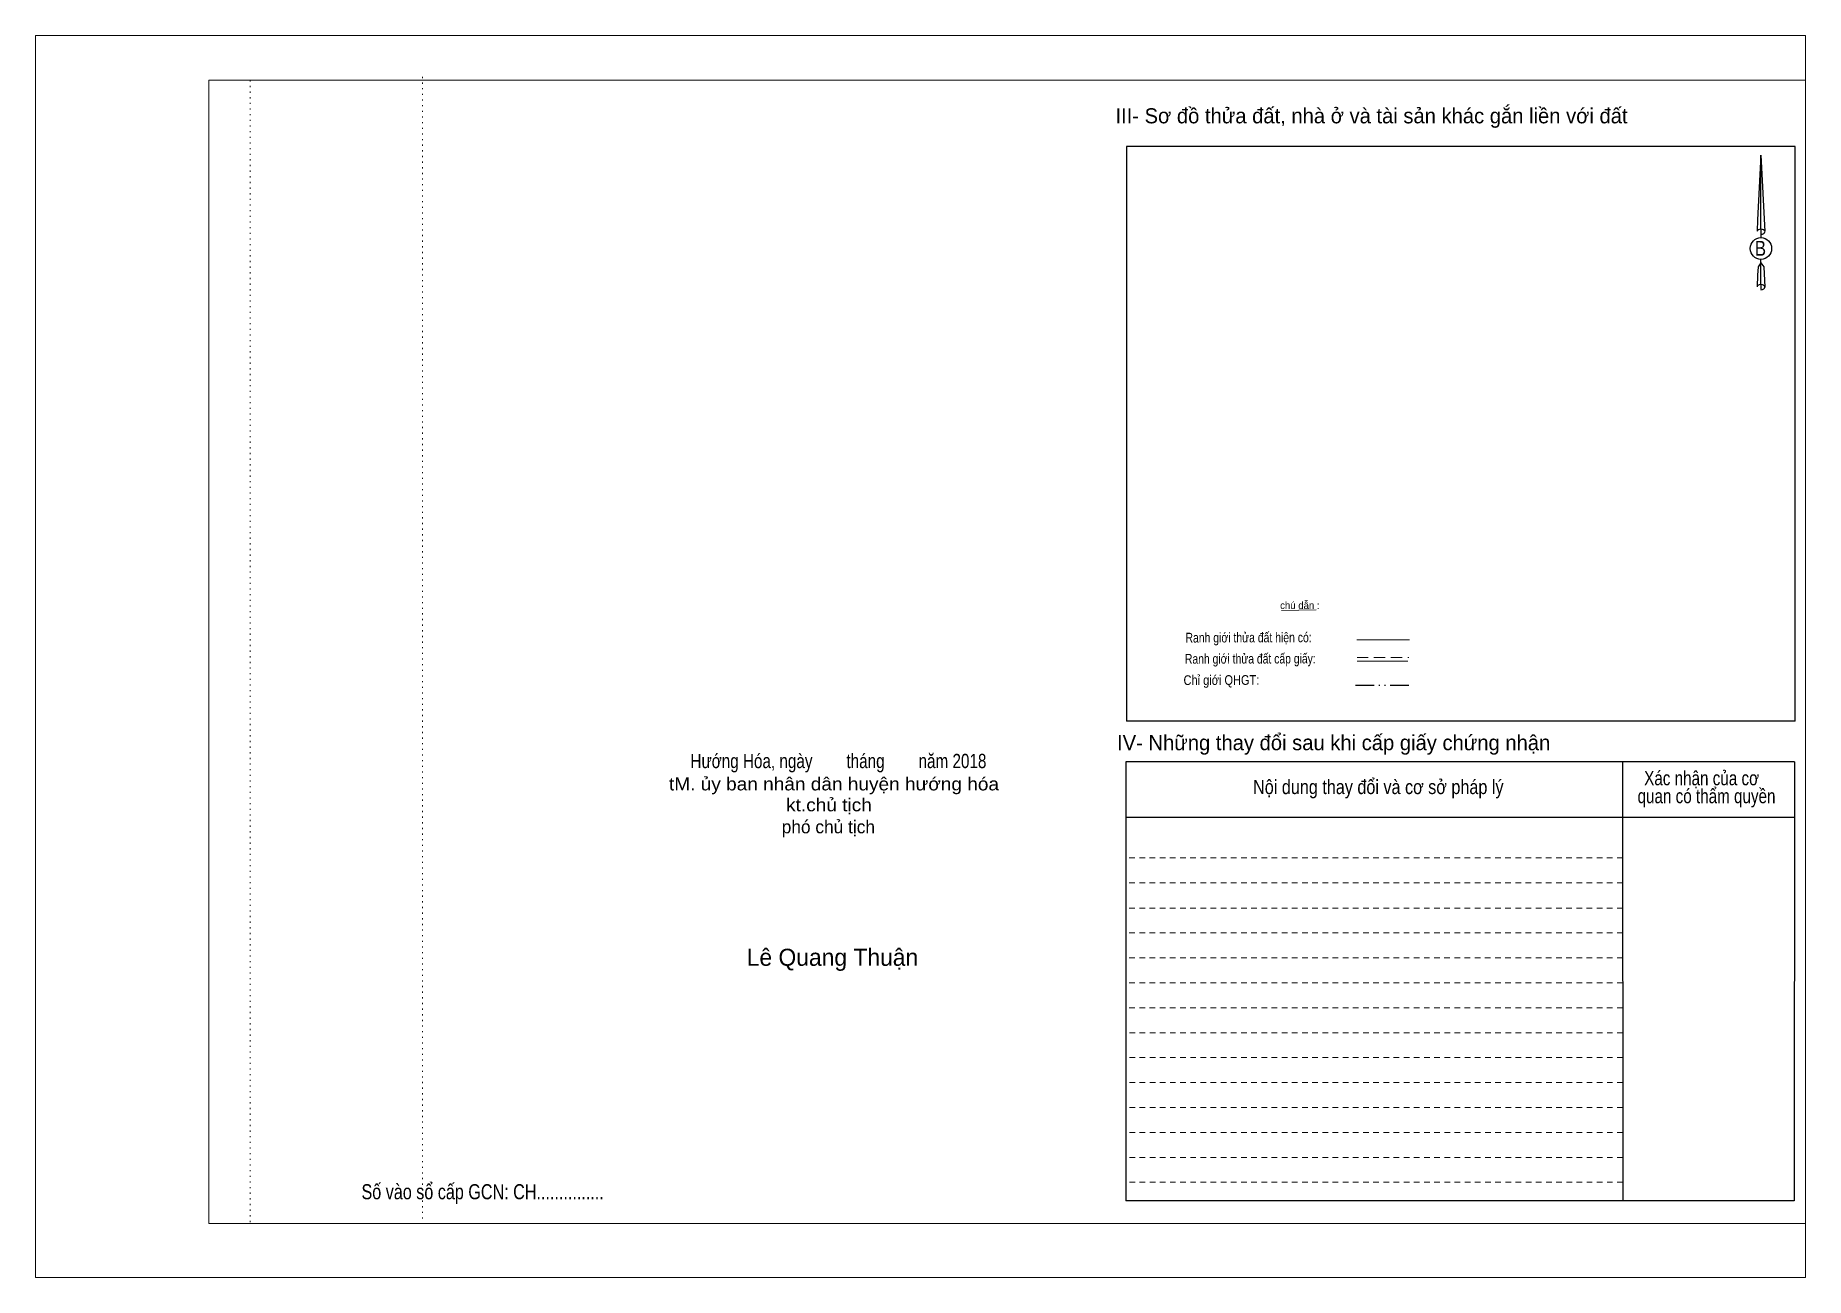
# Model space of a CAD drawing. Header units: metres. Extents: x 547586 to 548113, y 1837775 to 1837940.
# Drawn here: x 547586 to 547821.2, y 1837774.9 to 1837939.9 of the extents above; entities that cross this region are included whole.
import ezdxf
from ezdxf.enums import TextEntityAlignment as Align

# ---------------------------------------------------------------- set-up
doc = ezdxf.new("R2010")
doc.units = ezdxf.units.M
doc.header["$LTSCALE"] = 0.5
for name, pattern in [('DASH_DOUBLE_DOT', [9.2, 5, -1.2, 0.3, -1.2, 0.3, -1.2]), ('DOTTED', [1.5, 0.3, -1.2]), ('MEDIUM_DASHED', [4.5, 3, -1.5]), ('SHORT_DASHED', [2.7, 1.5, -1.2])]:
    doc.linetypes.add(name, pattern=pattern)
for name, color, linetype, lineweight in [('1', 7, 'Continuous', 13), ('18', 7, 'Continuous', 25), ('28', 7, 'SHORT_DASHED', 13), ('4', 7, 'Continuous', 13), ('5', 7, 'DASH_DOUBLE_DOT', 13), ('55', 7, 'Continuous', 13)]:
    doc.layers.add(name, color=color, linetype=linetype, lineweight=lineweight)

msp = doc.modelspace()

# ---------------------------------------------------------------- texts
at = {"layer": '18'}
for s, height, width, p in [('B', 1.98, 0.85, (547815.16, 1837910.59)), ('Hướng Hóa, ngày        tháng        năm 2018', 1.895, 0.8, (547692.685, 1837842.54)), ('tM. ủy ban nhân dân huyện hướng hóa', 1.719, 1.1, (547692.095, 1837839.58)), ('kt.chủ tịch', 1.719, 1.1, (547691.425, 1837836.8)), ('Số vào sổ cấp GCN: CH...............', 2.005, 0.8, (547645.42, 1837785.27))]:
    msp.add_text(s, height=height, dxfattribs=dict(at, width=width)).set_placement(p, align=Align.CENTER)
for s, height, p in [('phó chủ tịch', 1.719, (547691.345, 1837833.88)), ('Lê Quang Thuận', 2.269, (547691.89, 1837816.28))]:
    msp.add_text(s, height=height, dxfattribs=at).set_placement(p, align=Align.CENTER)
at = {"layer": '28'}
for s, p in [('III- Sơ đồ thửa đất, nhà ở và tài sản khác gắn liền với đất', (547763.495, 1837928.18)), ('IV- Những thay đổi sau khi cấp giấy chứng nhận', (547758.47, 1837844.92))]:
    msp.add_text(s, height=2.005, dxfattribs=at).set_placement(p, align=Align.CENTER)
for s, width, p in [('Nội dung thay đổi và cơ sở pháp lý', 0.85, (547764.4, 1837839.09)), ('Xác nhận của cơ', 0.8, (547807.35, 1837840.26)), (' quan có thẩm quyền', 0.8, (547807.72, 1837837.88))]:
    msp.add_text(s, height=1.89, dxfattribs=dict(at, width=width)).set_placement(p, align=Align.CENTER)
at = {"layer": '4'}
msp.add_text('chú dẫn :', height=0.9525, rotation=359.974, dxfattribs=at).set_placement((547753.9798, 1837863.6787), align=Align.CENTER)
at = {"layer": '4', "width": 0.8}
msp.add_text('Ranh giới thửa đất hiện có:', height=1.294, rotation=0.135, dxfattribs=at).set_placement((547747.1685, 1837859.2401), align=Align.CENTER)
at = {"layer": '55'}
for s, width, p in [('Ranh giới thửa đất cấp giấy:', 0.8, (547747.3985, 1837856.4308)), ('Chỉ giới QHGT:', 0.85, (547743.5635, 1837853.5919))]:
    msp.add_text(s, height=1.288, rotation=0.135, dxfattribs=dict(at, width=width)).set_placement(p, align=Align.CENTER)

# ---------------------------------------------------------------- linework, layer by layer
at = {"layer": '1'}
for p, q in [((547609.06, 1837933.9), (547821.16, 1837933.9)), ((547609.06, 1837782.07), (547609.06, 1837933.9)), ((547821.16, 1837933.9), (547821.16, 1837780.81)), ((547609.06, 1837782.07), (547821.16, 1837782.07))]:
    msp.add_line(p, q, dxfattribs=at)
at = {"layer": '1', "linetype": 'DOTTED'}
for p, q in [((547614.56, 1837933.9), (547614.56, 1837782.07)), ((547637.45, 1837934.35), (547637.45, 1837782.51))]:
    msp.add_line(p, q, dxfattribs=at)
at = {"layer": '1'}
msp.add_lwpolyline([(547586.01, 1837774.87), (547821.16, 1837774.87), (547821.16, 1837939.86), (547586.01, 1837939.86)], close=True, dxfattribs=at)
msp.add_lwpolyline([(547617.65, 1837933.9), (547821.16, 1837933.9), (547821.16, 1837782.07), (547617.65, 1837782.07)], dxfattribs=at)
at = {"layer": '18'}
for p, q in [((547815.21, 1837923.94), (547815.75, 1837913.82)), ((547815.21, 1837923.94), (547815.75, 1837913.82)), ((547815.21, 1837923.94), (547815.75, 1837913.82)), ((547814.77, 1837915.37), (547814.71, 1837913.84)), ((547815.21, 1837914.11), (547815.21, 1837913.75)), ((547815.21, 1837913.75), (547815.21, 1837913.47)), ((547815.75, 1837913.82), (547815.75, 1837913.84)), ((547815.21, 1837913.47), (547815.21, 1837913.06)), ((547815.21, 1837913.47), (547815.21, 1837913.06)), ((547815.21, 1837913.47), (547815.21, 1837913.06)), ((547815.21, 1837909.65), (547815.21, 1837910.09)), ((547815.21, 1837909.65), (547815.21, 1837910.09)), ((547815.21, 1837909.65), (547815.21, 1837910.09)), ((547815.21, 1837909.65), (547815.6, 1837909.1)), ((547815.21, 1837909.65), (547815.6, 1837909.1)), ((547815.21, 1837909.65), (547815.6, 1837909.1)), ((547815.6, 1837909.1), (547815.75, 1837906.44)), ((547815.6, 1837909.1), (547815.75, 1837906.44)), ((547815.6, 1837909.1), (547815.75, 1837906.44)), ((547815.21, 1837906.78), (547815.21, 1837906.4)), ((547815.21, 1837906.4), (547815.21, 1837906.09)), ((547815.75, 1837906.44), (547815.75, 1837906.46))]:
    msp.add_line(p, q, dxfattribs=at)
for points in [[(547815.21, 1837914.11), (547815.21, 1837923.94), (547814.77, 1837915.37)], [(547815.21, 1837906.78), (547815.21, 1837909.65), (547814.87, 1837909.1), (547814.77, 1837908.02), (547814.71, 1837906.46)]]:
    msp.add_lwpolyline(points, dxfattribs=at)
for centre, start_param, end_param in [((547815.2306, 1837913.7792), 1.57079633, 3.07445202), ((547815.2306, 1837913.7792), 0.06714063, 1.57079633), ((547815.2306, 1837913.7792), 4.71238898, 6.28318531), ((547815.2306, 1837906.422), 2.49106941, 3.07427841), ((547815.2306, 1837906.422), 1.57079633, 2.49106941), ((547815.2306, 1837906.422), 0.06714063, 1.57079633), ((547815.2306, 1837906.422), 4.71238898, 6.28318531)]:
    msp.add_ellipse(centre, major_axis=(0.5197, 0), ratio=0.655448, start_param=start_param, end_param=end_param, dxfattribs=at)
msp.add_ellipse((547815.23, 1837911.5579), major_axis=(0, 1.4415), ratio=0.983453, dxfattribs=at)
at = {"layer": '28', "linetype": 'Continuous', "lineweight": 25}
for p, q in [((547819.78, 1837848.79), (547730.94, 1837848.79)), ((547796.84, 1837843.38), (547796.88, 1837785.08)), ((547819.69, 1837843.38), (547819.65, 1837785.08)), ((547819.65, 1837835.98), (547730.87, 1837835.98)), ((547819.65, 1837785.08), (547730.87, 1837785.08))]:
    msp.add_line(p, q, dxfattribs=at)
at = {"layer": '28'}
for p, q in [((547796.87, 1837830.62), (547730.87, 1837830.62)), ((547796.87, 1837827.29), (547730.87, 1837827.29)), ((547796.87, 1837823.96), (547730.87, 1837823.96)), ((547796.87, 1837820.67), (547730.87, 1837820.67)), ((547796.87, 1837817.35), (547730.87, 1837817.35)), ((547796.87, 1837814.02), (547730.87, 1837814.02)), ((547796.87, 1837810.68), (547730.87, 1837810.68)), ((547796.88, 1837807.39), (547730.87, 1837807.39)), ((547796.88, 1837804.09), (547730.87, 1837804.09)), ((547796.88, 1837800.79), (547730.87, 1837800.79)), ((547796.88, 1837797.46), (547730.87, 1837797.46)), ((547796.88, 1837794.14), (547730.87, 1837794.14)), ((547796.88, 1837790.84), (547730.87, 1837790.84)), ((547796.88, 1837787.53), (547730.87, 1837787.53))]:
    msp.add_line(p, q, dxfattribs=at)
at = {"layer": '28', "linetype": 'Continuous', "lineweight": 25}
for points in [[(547819.78, 1837848.79), (547819.78, 1837925.12), (547730.94, 1837925.12), (547730.94, 1837848.79)], [(547819.69, 1837843.38), (547730.87, 1837843.38), (547730.87, 1837785.08)]]:
    msp.add_lwpolyline(points, dxfattribs=at)
at = {"layer": '4'}
for p, q in [((547751.52, 1837863.49), (547756.15, 1837863.56)), ((547761.53, 1837859.58), (547768.53, 1837859.58))]:
    msp.add_line(p, q, dxfattribs=at)
at = {"layer": '5', "lineweight": 25}
msp.add_line((547761.37, 1837853.55), (547768.53, 1837853.55), dxfattribs=at)
at = {"layer": '55', "linetype": 'MEDIUM_DASHED'}
msp.add_line((547761.57, 1837857.24), (547768.44, 1837857.24), dxfattribs=at)
at = {"layer": '55'}
msp.add_line((547761.58, 1837856.75), (547768.3, 1837856.75), dxfattribs=at)
msp.add_line((547761.58, 1837856.75), (547768.3, 1837856.75), dxfattribs=at)

msp.set_redraw_order([(e.dxf.handle, doc.entitydb.next_handle()) for e in msp.query("TEXT MTEXT ATTDEF DIMENSION ARC_DIMENSION")])  # texts and dimensions are drawn at this point

doc.saveas('drawing.dxf')
